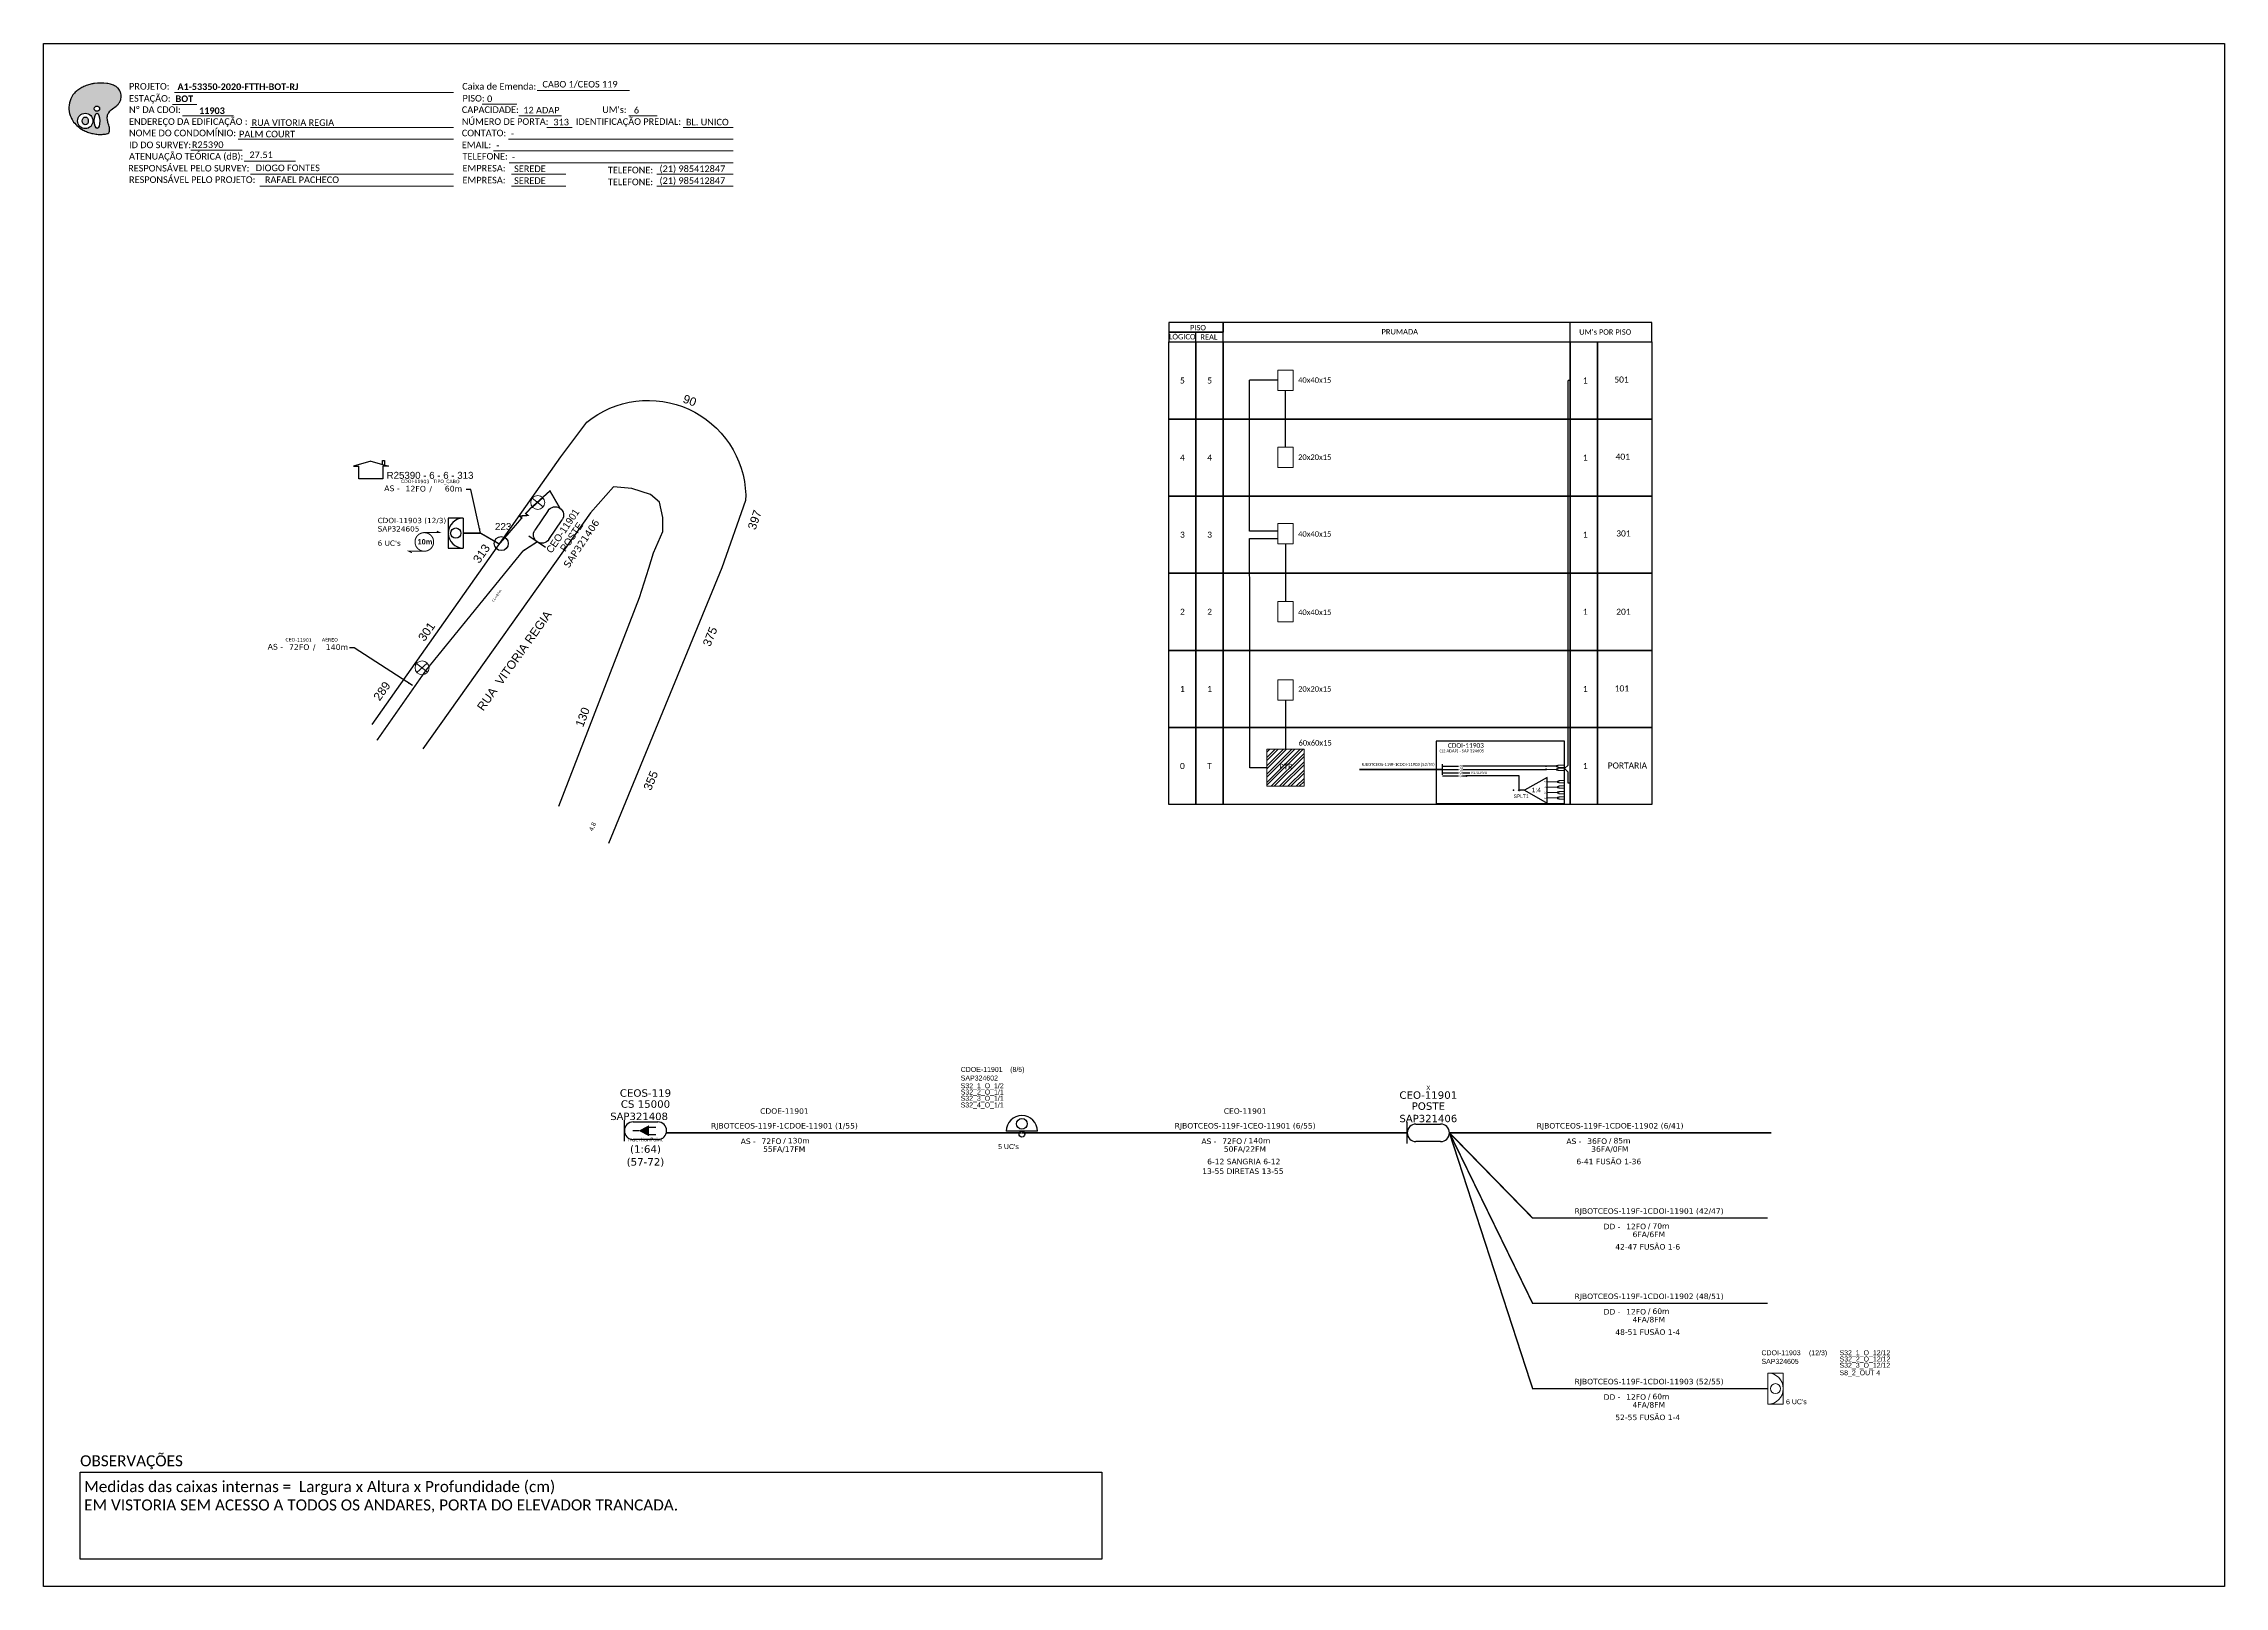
# Model space of a CAD drawing. Header units: metres. Extents: x 1371954 to 1372880, y 14917771 to 14918427.
import ezdxf
from ezdxf.enums import TextEntityAlignment as Align

# ---------------------------------------------------------------- set-up
doc = ezdxf.new("R2010")
doc.units = ezdxf.units.M
doc.header["$LTSCALE"] = 0.1
doc.header["$MEASUREMENT"] = 0
doc.linetypes.add('PHANTOM2', pattern=[1.25, 0.625, -0.125, 0.125, -0.125, 0.125, -0.125])
for name, color, linetype in [('10.0-Cartográfico', 252, 'Continuous'), ('10.2-Nº Policía', 2, 'Continuous'), ('10.3-Nome das Ruas', 252, 'Continuous'), ('20.1-CDO_INTERIOR', 1, 'Continuous'), ('20.2-CDO_POSTE', 1, 'Continuous'), ('20.4-CEO', 1, 'Continuous'), ('20.4-CEOS', 1, 'Continuous'), ('20.5-CABO AÉREO', 1, 'FENCELINE1'), ('20.5-CABO EM DUTO', 1, 'Continuous'), ('20.8-Folga', 1, 'Continuous'), ('20.9-SUBIDA DE LATERAL', 5, 'Continuous'), ('Celulização - CABO 04', 7, 'Continuous'), ('label_cabos', 7, 'Continuous'), ('Legenda', 1, 'Continuous'), ('SURVEYS', 7, 'Continuous'), ('SURVEYS_LEGENDAS', 7, 'Continuous')]:
    doc.layers.add(name, color=color, linetype=linetype)
for name, color, linetype, lineweight in [('10.1-Caixas Subterrâneas', 5, 'Continuous', 0), ('10.4-Postes', 1, 'Continuous', 0), ("20.0-LEGENDA DOS CDO'S", 1, 'Continuous', 0), ('20.6-CORDOALHA_SUPORTE', 7, 'Continuous', 25), ('40.1-ETIQUETAS', 1, 'Continuous', 20)]:
    doc.layers.add(name, color=color, linetype=linetype, lineweight=lineweight)
doc.layers.add('EXTRA', color=50, linetype='Continuous', plot=False)
doc.styles.add('ARIAL', font='arial.ttf')
doc.styles.add('siredit', font='verdana.ttf')
doc.styles.get("Standard").update_dxf_attribs({"font": 'arial.ttf'})
doc.styles.add('Style-font000', font='font000.shx')
doc.styles.add('WMF-Calibri0', font='CALIBRI.TTF')
doc.styles.add('WMF-Calibri1', font='CALIBRIB.TTF')
doc.linetypes.add('FENCELINE1', pattern='A,0.25,-0.1,[133,ltypeshp.shx,S=0.1,R=0,X=-0.1,Y=0],-0.1,1', length=1.45)
doc.dimstyles.new('CC', dxfattribs={"dimtxt": 1, "dimasz": 2, "dimexe": 0.18, "dimexo": 0.0625, "dimgap": 0.09, "dimtad": 0, "dimdec": 0, "dimrnd": 1, "dimzin": 0, "dimdsep": 46, "dimtxsty": 'siredit', "dimblk": 'NONE', "dimcen": 0, "dimse1": 1, "dimse2": 1, "dimsd1": 1, "dimsd2": 1, "dimclrt": 7, "dimadec": 0, "dimazin": 0, "dimtfac": 1, "dimtdec": 0, "dimtofl": 0, "dimtmove": 0, "dimatfit": 3, "dimfxl": 0, "dimtolj": 1, "dimtzin": 0, "dimarcsym": 0})
doc.dimstyles.new('CL', dxfattribs={"dimtxt": 1, "dimasz": 2, "dimexe": 0.18, "dimexo": 0.0625, "dimgap": 0.09, "dimtad": 0, "dimdec": 0, "dimrnd": 1, "dimzin": 0, "dimdsep": 46, "dimtxsty": 'siredit', "dimblk": 'NONE', "dimcen": 0, "dimse1": 1, "dimse2": 1, "dimsd1": 1, "dimsd2": 1, "dimclrt": 7, "dimadec": 0, "dimazin": 0, "dimtfac": 1, "dimtdec": 0, "dimtofl": 0, "dimtmove": 0, "dimatfit": 3, "dimfxl": 0, "dimtolj": 1, "dimtzin": 0, "dimarcsym": 0})

# ---------------------------------------------------------------- blocks, each defined once
blk = doc.blocks.new('OI')
h = blk.add_hatch(color=40)
edge = h.paths.add_edge_path()
edge.add_spline(control_points=[(4.352419702950127, -0.6712759720847714), (3.924115752848461, -0.9915029685596106), (3.259381865687179, -1.500698829921178), (2.812477989493668, -2.594763842551949), (2.897620153085453, -3.503477074728932), (3.058319510024647, -4.273537287510011), (3.31256017573575, -4.850776572338021), (3.374319546476701, -5.386617152055612), (3.40373478638643, -5.881418795735535), (3.203556863798093, -6.395456820980147), (2.54040674550884, -6.612094221073558), (1.652141110328765, -6.633251194432177), (0.5504409367210052, -6.670844676145138), (-0.5591961455999713, -6.424414889548825), (-1.608183129908948, -6.140502192816481), (-2.774697610003917, -5.605051963396024), (-3.918812940678667, -4.767945078591104), (-4.891027295321181, -3.696022096142838), (-5.341519274570906, -2.648111499301897), (-5.601855179603182, -1.940823267118849), (-5.845189685200991, -0.9558993654544832), (-5.707762275863855, 0.4682888211259506), (-5.097642077570273, 2.023349581494928), (-4.143343415207334, 3.01628683071891), (-3.29790337558995, 3.614532800154741), (-2.366475374024266, 4.158047617166403), (-1.364272336810055, 4.441945920877722), (-0.5615272271484302, 4.704058582470099), (0.7939944845060355, 4.853146434422466), (2.235070974699946, 4.967911457819085), (3.789711588355888, 4.572881902536379), (4.666137906037339, 4.210020552204397), (5.436098154557043, 3.650312278273106), (5.761948681162404, 2.994656724675468), (6.034585585907428, 2.213775269688841), (6.009808082014704, 1.455541098135563), (5.718042820068033, 0.6359933999344543), (5.313400224373256, 0.0750211537648235), (4.875050523754715, -0.3768521848496249), (4.507941044630717, -0.5549984263785248), (4.352419702950127, -0.6712759720847714)], knot_values=[0, 0, 0, 0, 1.604339872500801, 2.417190916820825, 3.4275953858818, 4.282807915804913, 4.776746146191369, 5.304181770748566, 5.888771497486102, 6.258406050447018, 6.858137058748512, 7.791289582546336, 8.986194879479926, 10.12424202223405, 11.18785698458849, 12.24290818547195, 13.95378441239277, 15.41416060145544, 16.51539074843153, 17.34918828129177, 17.67585288929998, 19.55202082369303, 21.51553059940301, 22.5686375333085, 23.63245026583211, 24.62108363093478, 25.78271769349368, 26.7453467966967, 27.14265309212063, 29.870543205723, 31.00464861129232, 31.9215319142548, 32.70958935288631, 33.8013910221095, 34.04247085086502, 35.19233337509274, 35.97146113351405, 36.62887121321, 37.25435925468828, 37.83691071008289, 37.83691071008289, 37.83691071008289, 37.83691071008289], degree=3, periodic=0)
h.paths.add_polyline_path([(1.129417951625206, -0.8737795733348717, -1), (-0.0445971396300624, -0.8737795733348717, -1)], flags=16)
edge = h.paths.add_edge_path(flags=16)
edge.add_ellipse((0.56219141516479, -3.586262332308107), major_axis=(-0.02268085786554784, 1.710246984485728), ratio=0.3613047418081326, start_angle=0, end_angle=359.9999999999999)
h.paths.add_polyline_path([(-0.3621758253683389, -3.620028578179783, -1), (-3.797581263575081, -3.620028578179783, -1)], flags=16)
edge = h.paths.add_edge_path(flags=0)
edge.add_ellipse((-2.079878544471709, -3.620028578179783), major_axis=(0, 0.8845587771671667), ratio=0.7582943452177149, start_angle=0, end_angle=360)
at = {"color": 40}
for centre, radius in [((-2.079878544471709, -3.620028578179783), 1.71770271910337), ((0.5424104059975721, -0.8737795733348717), 0.5870075456276344)]:
    blk.add_circle(centre, radius, dxfattribs=at)
blk.add_ellipse((-2.079878544471709, -3.620028578179783), major_axis=(0, 0.8845587771671666), ratio=0.7582943452177149, start_param=-3.141592653589792, end_param=3.141592653589792, dxfattribs=at)
blk.add_ellipse((0.56219141516479, -3.586262332308107), major_axis=(-0.02268085786554691, 1.710246984485675), ratio=0.3613047418081321, dxfattribs=at)
at = {"color": 40, "start_tangent": (-0.8008975356961701, -0.5988014172626867), "end_tangent": (-0.8008975356961701, -0.5988014172626867)}
blk.add_spline([(4.352419702950127, -0.6712759720847714), (3.195715068262444, -1.783004722539629), (2.897004975372082, -2.538980317818726), (2.922427632545378, -3.549064908138091), (3.11944884785592, -4.381273482988802), (3.284845839634753, -4.846696742557782), (3.367467724334828, -5.367620885039825), (3.354757271305087, -5.952072416812001), (3.202224830491132, -6.288767467624978), (2.662005623351006, -6.549229538866112), (1.732598946122408, -6.632757145040017), (0.5377612012316888, -6.620051554758077), (-0.5808103232534167, -6.410411282525133), (-1.601602329721089, -6.111646378836753), (-2.561285749098686, -5.67330773000762), (-3.946789045007307, -4.669575653769554), (-4.893762011354708, -3.557846903314469), (-5.365989882126965, -2.563005873463537), (-5.639277317844031, -1.775267145659056), (-5.715543538250557, -1.45763019920909), (-5.626565989256932, 0.4164266606059357), (-4.844587258720792, 2.217504089340678), (-4.125749281802172, 2.987118393508266), (-3.267753864447484, 3.61603921020756), (-2.401994012467155, 4.093381654678211), (-1.302489480862248, 4.468192914217439), (-0.3725285763989348, 4.71684428964741), (0.0215138542212401, 4.767666088655602), (2.749216299421759, 4.799663625071756), (3.849960618963931, 4.526612322314946), (4.689438892891332, 4.157896688180386), (5.312279984731532, 3.675088754424365), (5.853457926188213, 2.726849691424291), (5.929724146595192, 2.498151314828332), (5.936079810888286, 1.348306355646997), (5.669057857149737, 0.6163641856880134), (5.294082419409762, 0.0763813767231625), (4.842645512173502, -0.3565620477762366), (4.352419702950127, -0.6712759720847714)], degree=3, dxfattribs=at)
blk = doc.blocks.new('caixa_subterranea_existente')
blk.add_circle((0, 0), 0.9999999729920092)
blk = doc.blocks.new('PTPT')
at = {"layer": '10.4-Postes', "color": 1, "linetype": 'PHANTOM2'}
for points in [[(-7.8625759021e-06, 1.04034856551e-05), (7.4625759021e-06, -2.0434856551e-06)], [(7.0378225576e-06, 1.08927317673e-05), (-7.4378225576e-06, -2.5327317673e-06)]]:
    blk.add_lwpolyline(points, dxfattribs=at)
at = {"layer": '10.4-Postes', "color": 1}
blk.add_circle((-2e-07, 4.18e-06), 9.8715167606e-06, dxfattribs=at)
blk = doc.blocks.new('A$C74867F1D')
at = {"color": 5, "const_width": 0.2}
blk.add_lwpolyline([(2.595082304360062, 1.565570383146678), (1.660381708817681, 1.068991960601579), (1.871905500592788, 0.7185471370980849), (0.7303685127404833, 0.9857664998785368), (0.9418924269845091, 0.6353214733467212), (0.0526203667392338, 0.0850356646046748)], dxfattribs=at)
blk = doc.blocks.new('CDO_INTERIOR1')
at = {"layer": '20.1-CDO_INTERIOR'}
for p, q in [((8.05662005236e-05, 0.1673228152493493), (-8.05662005233e-05, -0.1673228152492356)), ((0.167403381449816, 0.1672422490487975), (8.05662005236e-05, 0.1673228152493493)), ((-8.05662005233e-05, -0.1673228152492356), (0.1672422490487692, -0.1674033814497875))]:
    blk.add_line(p, q, dxfattribs=at)
blk.add_lwpolyline([(0.167403381449816, 0.1672422490487975), (0.1672422490487692, -0.1674033814497875)], dxfattribs=at)
blk.add_circle((0.0836614076246463, -4.02831002475e-05), 0.0577168193519765, dxfattribs=at)
blk.add_arc((0.1673228152492926, -8.0566200495e-05), 0.1673228346456693, 89.97241199355447, 269.9724119935545, dxfattribs=at)
at = {"layer": '20.1-CDO_INTERIOR', "style": 'siredit', "flags": 1}
for tag, height, p in [('ID', 0.0590551181102362, (-0.012412384336451, 0.2871831823607764)), ('COORX', 0.0393700787401575, (0, 0)), ('COORY', 0.0393700787401575, (0, 0))]:
    blk.add_attdef(tag, text='', height=height, rotation=359.9724119936197, dxfattribs=at).set_placement(p, align=Align.MIDDLE_LEFT)
at = {"layer": '20.1-CDO_INTERIOR', "style": 'siredit'}
for tag, p in [('TIPO_CDO', (-0.7879184001376048, 0.0476785774856446)), ('CDO', (-0.7879184001376048, 0.1410385751584613)), ('Nº_UCs', (-0.7879184001376048, -0.1117707101732747))]:
    blk.add_attdef(tag, text='', height=0.0590551181102362, rotation=359.9724119936197, dxfattribs=at).set_placement(p, align=Align.MIDDLE_LEFT)
blk = doc.blocks.new('*D97')
at = {"layer": 'Defpoints', "color": 0}
for p in [(1372164.268949188, 14918232.44778856), (1372171.2062395, 14918227.59094207), (1372114.587257705, 14918161.48480507)]:
    blk.add_point(p, dxfattribs=at)
at = {"layer": 'Celulização - CABO 04', "color": 7, "insert": (1372146.365393758, 14918192.10945033), "char_height": 1, "attachment_point": 5, "rotation": 55.00386006155288, "style": 'siredit'}
blk.add_mtext('\\A1;CL=87m', dxfattribs=at)
blk = doc.blocks.new('_None')
blk = doc.blocks.new('A$C7D571CCD')
at = {"layer": 'EXTRA', "style": 'siredit'}
for tag, p in [('ID', (6.676950846837372, 1.722413124165825)), ('XX', (11.10569021016863, 1.722413124165825))]:
    blk.add_attdef(tag, text='', height=0.4800000000070403, rotation=359.6900071930405, dxfattribs=at).set_placement(p, align=Align.MIDDLE_CENTER)
at = {"layer": 'Legenda', "color": 7, "style": 'siredit'}
for tag, p in [('TIPO_CABO', (3.389341344199692, 0.7441992106839166)), ('CABO', (6.761554018495644, 0.6968796827283655)), ('/', (8.884327558585483, 0.6968796827283655)), ('METROS', (12.1094918286301, 0.6968796827283655))]:
    blk.add_attdef(tag, text='', height=0.8000000000117335, rotation=359.6900071930405, dxfattribs=at).set_placement(p, align=Align.MIDDLE_CENTER)
blk = doc.blocks.new('A$C01EB38BF')
at = {"layer": '20.8-Folga', "color": 1, "const_width": 0.137199271225836}
for points in [[(2.225866767693673, 2.915102500807961), (4.421055132639025, 2.915102500807961), (3.982017467845594, 3.134621374648531)], [(2.225866767693673, 0.2808763472032751), (0.0306784451234989, 0.2808763472032751), (0.4697161094512694, 0.0613574724313821)]]:
    blk.add_lwpolyline(points, dxfattribs=at)
at = {"layer": '20.8-Folga', "color": 1, "const_width": 0.146345889307559}
blk.add_lwpolyline([(2.225913165253018, 2.915102500807961, 1.000012459711874), (2.225866767693673, 0.2808763472032751, 0.9999784210495476)], format="xyb", close=True, dxfattribs=at)
at = {"layer": '20.5-CABO EM DUTO', "insert": (1.264457965312089, 1.990180357947792), "char_height": 0.75, "width": 12.99487976590171, "attachment_point": 1}
blk.add_mtext('{\\fArial|b1|i0|c0|p34;10m}', dxfattribs=at)
blk = doc.blocks.new('LVLV')
for p, q in [((-5.6058e-12, 2.5355681092e-05), (-2.51389484382e-05, 1.80045948577e-05)), ((-2.51389484382e-05, 1.80045948577e-05), (-1.72555100399e-05, 1.80045948577e-05)), ((-1.72380870608e-05, 0), (-1.72380870608e-05, 1.79485890439e-05)), ((1.72380870608e-05, 0), (-1.72380870608e-05, 0)), ((-5.6058e-12, 2.5355681092e-05), (2.51389372265e-05, 1.80045948577e-05)), ((1.6865215625e-05, 2.64468833959e-05), (1.9513770314e-05, 2.64468833959e-05)), ((1.6865215625e-05, 2.05332371969e-05), (1.6865215625e-05, 2.64468833959e-05)), ((1.72380870608e-05, 1.80201321927e-05), (1.72380870608e-05, 0)), ((2.51389372265e-05, 1.80045948577e-05), (1.72380870608e-05, 1.8004567122e-05)), ((1.9513770314e-05, 2.64468833959e-05), (1.95049938625e-05, 1.97784186107e-05))]:
    blk.add_line(p, q)
blk = doc.blocks.new('SPLITTER_')
blk.add_point((0, 0))
at = {"style": 'ARIAL', "flags": 4}
blk.add_attdef('SPLT', (0, -3.261239713275131), '', height=1.5, dxfattribs=at)

msp = doc.modelspace()

# ---------------------------------------------------------------- hatches: boundary and pattern name
h = msp.add_hatch(color=3)
h.dxf.hatch_style = 1
edge = h.paths.add_edge_path()
edge.add_arc((1372592.19274808, 14918119.72357372), 0.2050737280623219, 0, 360)
h = msp.add_hatch(color=3)
h.dxf.hatch_style = 1
edge = h.paths.add_edge_path()
edge.add_arc((1372592.19274808, 14918118.33196911), 0.2050737280623219, 0, 360)
h = msp.add_hatch(color=3)
h.dxf.hatch_style = 1
edge = h.paths.add_edge_path()
edge.add_arc((1372558.372636515, 14918115.56668952), 0.2050737280623219, 0, 360)
h = msp.add_hatch(color=3)
h.dxf.hatch_style = 1
edge = h.paths.add_edge_path()
edge.add_arc((1372580.777833639, 14918109.4752991), 0.2563421600779023, 0, 360)
at = {"layer": 'Defpoints'}
h = msp.add_hatch(dxfattribs=at)
h.set_pattern_fill('STEEL', color=1, scale=20, style=0)
h.set_pattern_definition([(45, (0, 0), (-1.767766952966369, 1.767766952966369), []), (45, (0, 1.25), (-1.767766952966369, 1.767766952966369), [])])
h.paths.add_polyline_path([(1372473.56812412, 14918126.99509784), (1372489.373929996, 14918126.99509784), (1372489.373929996, 14918111.18929197), (1372473.56812412, 14918111.18929197)])

# ---------------------------------------------------------------- linework, layer by layer
at = {"color": 0}
for p, q in [((1372466.20657628, 14918219.51270816), (1372466.20657628, 14918283.64029516)), ((1372478.159964265, 14918283.64029516), (1372466.20657628, 14918283.64029516)), ((1372478.159964265, 14918219.51270816), (1372466.20657628, 14918219.51270816)), ((1372481.471027058, 14918214.19746606), (1372481.471027058, 14918189.60785203))]:
    msp.add_line(p, q, dxfattribs=at)
at = {"color": 3}
for p, q in [((1372466.20657628, 14918216.36596252), (1372478.159964265, 14918216.36596252)), ((1372466.264911986, 14918184.197096), (1372466.20657628, 14918216.36596252)), ((1372466.264911986, 14918119.09219491), (1372466.264911986, 14918184.197096)), ((1372473.56812412, 14918119.09219491), (1372466.264911986, 14918119.09219491))]:
    msp.add_line(p, q, dxfattribs=at)
at = {"color": 1}
for p, q in [((1372600.051444712, 14918130.39015128), (1372545.554796709, 14918130.39015128)), ((1372545.554796709, 14918130.39015128), (1372545.554796709, 14918103.80610187)), ((1372600.051444712, 14918103.80610188), (1372600.051444712, 14918130.39015128)), ((1372583.002299526, 14918109.4752991), (1372581.034175799, 14918109.4752991)), ((1372545.554796709, 14918103.80610188), (1372600.051444712, 14918103.80610188))]:
    msp.add_line(p, q, dxfattribs=at)
for points in [[(1371953.779934397, 14918426.59079665), (1372880.419934397, 14918426.59079665), (1372880.419934397, 14917771.39079665), (1371953.779934397, 14917771.39079665)], [(1372431.87087531, 14918299.89772727), (1372443.443428228, 14918299.89772727), (1372443.443428228, 14918267.15398007), (1372431.87087531, 14918267.15398007)], [(1372443.443428228, 14918299.89772727), (1372455.015981146, 14918299.89772727), (1372455.015981146, 14918267.15398007), (1372443.443428228, 14918267.15398007)], [(1372455.015981146, 14918299.89772727), (1372602.45748395, 14918299.89772727), (1372602.45748395, 14918267.15398007), (1372455.015981146, 14918267.15398007)], [(1372602.45748395, 14918299.89772727), (1372614.030036868, 14918299.89772727), (1372614.030036868, 14918267.15398007), (1372602.45748395, 14918267.15398007)], [(1372614.030036868, 14918299.89772727), (1372637.175142704, 14918299.89772727), (1372637.175142704, 14918267.15398007), (1372614.030036868, 14918267.15398007)], [(1372431.87087531, 14918267.15398007), (1372443.443428228, 14918267.15398007), (1372443.443428228, 14918234.41023287), (1372431.87087531, 14918234.41023287)], [(1372443.443428228, 14918267.15398007), (1372455.015981146, 14918267.15398007), (1372455.015981146, 14918234.41023287), (1372443.443428228, 14918234.41023287)], [(1372455.015981146, 14918267.15398007), (1372602.45748395, 14918267.15398007), (1372602.45748395, 14918234.41023287), (1372455.015981146, 14918234.41023287)], [(1372602.45748395, 14918267.15398007), (1372614.030036868, 14918267.15398007), (1372614.030036868, 14918234.41023287), (1372602.45748395, 14918234.41023287)], [(1372614.030036868, 14918267.15398007), (1372637.175142704, 14918267.15398007), (1372637.175142704, 14918234.41023287), (1372614.030036868, 14918234.41023287)], [(1372431.87087531, 14918234.41023287), (1372443.443428228, 14918234.41023287), (1372443.443428228, 14918201.66648567), (1372431.87087531, 14918201.66648567)], [(1372443.443428228, 14918234.41023287), (1372455.015981146, 14918234.41023287), (1372455.015981146, 14918201.66648567), (1372443.443428228, 14918201.66648567)], [(1372455.015981146, 14918234.41023287), (1372602.45748395, 14918234.41023287), (1372602.45748395, 14918201.66648567), (1372455.015981146, 14918201.66648567)], [(1372602.45748395, 14918234.41023287), (1372614.030036868, 14918234.41023287), (1372614.030036868, 14918201.66648567), (1372602.45748395, 14918201.66648567)], [(1372614.030036868, 14918234.41023287), (1372637.175142704, 14918234.41023287), (1372637.175142704, 14918201.66648567), (1372614.030036868, 14918201.66648567)], [(1372431.87087531, 14918201.66648567), (1372443.443428228, 14918201.66648567), (1372443.443428228, 14918168.92273847), (1372431.87087531, 14918168.92273847)], [(1372443.443428228, 14918201.66648567), (1372455.015981146, 14918201.66648567), (1372455.015981146, 14918168.92273847), (1372443.443428228, 14918168.92273847)], [(1372455.015981146, 14918201.66648567), (1372602.45748395, 14918201.66648567), (1372602.45748395, 14918168.92273847), (1372455.015981146, 14918168.92273847)], [(1372602.45748395, 14918201.66648567), (1372614.030036868, 14918201.66648567), (1372614.030036868, 14918168.92273847), (1372602.45748395, 14918168.92273847)], [(1372614.030036868, 14918201.66648567), (1372637.175142704, 14918201.66648567), (1372637.175142704, 14918168.92273847), (1372614.030036868, 14918168.92273847)], [(1372431.87087531, 14918168.92273847), (1372443.443428228, 14918168.92273847), (1372443.443428228, 14918136.17899127), (1372431.87087531, 14918136.17899127)], [(1372443.443428228, 14918168.92273847), (1372455.015981146, 14918168.92273847), (1372455.015981146, 14918136.17899127), (1372443.443428228, 14918136.17899127)], [(1372455.015981146, 14918168.92273847), (1372602.45748395, 14918168.92273847), (1372602.45748395, 14918136.17899127), (1372455.015981146, 14918136.17899127)], [(1372602.45748395, 14918168.92273847), (1372614.030036868, 14918168.92273847), (1372614.030036868, 14918136.17899127), (1372602.45748395, 14918136.17899127)], [(1372614.030036868, 14918168.92273847), (1372637.175142704, 14918168.92273847), (1372637.175142704, 14918136.17899127), (1372614.030036868, 14918136.17899127)], [(1372431.87087531, 14918136.17899127), (1372443.443428228, 14918136.17899127), (1372443.443428228, 14918103.43524407), (1372431.87087531, 14918103.43524407)], [(1372443.443428228, 14918136.17899127), (1372455.015981146, 14918136.17899127), (1372455.015981146, 14918103.43524407), (1372443.443428228, 14918103.43524407)], [(1372455.015981146, 14918136.17899127), (1372602.45748395, 14918136.17899127), (1372602.45748395, 14918103.43524407), (1372455.015981146, 14918103.43524407)], [(1372602.45748395, 14918136.17899127), (1372614.030036868, 14918136.17899127), (1372614.030036868, 14918103.43524407), (1372602.45748395, 14918103.43524407)], [(1372614.030036868, 14918136.17899127), (1372637.175142704, 14918136.17899127), (1372637.175142704, 14918103.43524407), (1372614.030036868, 14918103.43524407)]]:
    msp.add_lwpolyline(points, close=True)
at = {"color": 7, "lineweight": 0}
for points in [[(1372009.416894985, 14918405.88823742), (1372127.933098022, 14918405.88823742)], [(1372163.561889283, 14918406.65358735), (1372202.770623958, 14918406.65358735)], [(1372008.611609746, 14918400.77302697), (1372018.829555255, 14918400.77302697)], [(1372012.76354629, 14918395.98348173), (1372034.515166641, 14918395.98348173)], [(1372140.09731702, 14918400.83875413), (1372154.888671122, 14918400.83875413)], [(1372155.772486128, 14918395.98348173), (1372173.894984992, 14918395.98348173)], [(1372202.482066524, 14918395.98348173), (1372214.438388057, 14918395.98348173)], [(1372036.411594464, 14918386.07872603), (1372127.933098022, 14918386.07872603)], [(1372041.732046713, 14918390.93399843), (1372127.933098022, 14918390.93399843)], [(1372151.271566363, 14918386.07872603), (1372246.787303001, 14918386.07872603)], [(1372167.603475526, 14918390.93399843), (1372178.437745837, 14918390.93399843)], [(1372225.592943363, 14918390.93399843), (1372246.742763134, 14918390.93399843)], [(1372016.38165858, 14918381.29878368), (1372038.133278931, 14918381.29878368)], [(1372039.057633169, 14918376.66933196), (1372060.80925352, 14918376.66933196)], [(1372144.970278693, 14918381.02924274), (1372246.787303001, 14918381.02924274)], [(1372151.657359335, 14918375.97975944), (1372246.787303001, 14918375.97975944)], [(1372041.732046713, 14918371.12448704), (1372127.933098022, 14918371.12448704)], [(1372152.606061097, 14918371.12448704), (1372175.692364224, 14918371.12448704)], [(1372214.386442478, 14918371.12448704), (1372246.787303001, 14918371.12448704)], [(1372045.616264633, 14918366.07500375), (1372127.933098022, 14918366.07500375)], [(1372152.606061097, 14918366.07500375), (1372175.692364224, 14918366.07500375)], [(1372214.386442478, 14918366.07500375), (1372246.787303001, 14918366.07500375)]]:
    msp.add_lwpolyline(points, dxfattribs=at)
at = {"color": 0}
for points in [[(1372431.87087531, 14918304.00984361), (1372455.015981146, 14918304.00984361), (1372455.015981146, 14918308.12195996), (1372431.87087531, 14918308.12195996)], [(1372431.87087531, 14918299.89772727), (1372455.015981146, 14918299.89772727), (1372455.015981146, 14918304.00984361), (1372431.87087531, 14918304.00984361)], [(1371969.318119748, 14917819.85250313), (1372403.387305376, 14917819.85250313), (1372403.387305376, 14917782.87663339), (1371969.318119748, 14917782.87663339)]]:
    msp.add_lwpolyline(points, close=True, dxfattribs=at)
for points in [[(1372443.443428228, 14918299.89772727), (1372443.443428228, 14918304.00984361)], [(1372455.015981146, 14918299.89772727), (1372637.175142704, 14918299.89772727), (1372637.175142704, 14918308.12195996), (1372455.015981146, 14918308.12195996), (1372455.015981146, 14918308.12195996), (1372455.015981146, 14918304.00984361)], [(1372602.440890412, 14918299.89772727), (1372602.440890412, 14918308.12195996)], [(1372548.15622797, 14918116.94081835), (1372555.005201245, 14918116.94070687)], [(1372557.03076332, 14918116.94056176), (1372559.804354155, 14918116.94052429), (1372559.804354155, 14918116.94052429)]]:
    msp.add_lwpolyline(points)
at = {"color": 0, "lineweight": 0}
for points in [[(1372478.159964265, 14918287.95030542), (1372484.782089852, 14918287.95030542), (1372484.782089852, 14918279.33028489), (1372478.159964265, 14918279.33028489)], [(1372478.159964265, 14918255.20655822), (1372484.782089852, 14918255.20655822), (1372484.782089852, 14918246.58653769), (1372478.159964265, 14918246.58653769)], [(1372478.159964265, 14918222.81748659), (1372484.782089852, 14918222.81748659), (1372484.782089852, 14918214.19746606), (1372478.159964265, 14918214.19746606)], [(1372478.159964265, 14918189.60785203), (1372484.782089852, 14918189.60785203), (1372484.782089852, 14918180.9878315), (1372478.159964265, 14918180.9878315)], [(1372478.159964265, 14918156.39818961), (1372484.782089852, 14918156.39818961), (1372484.782089852, 14918147.77816908), (1372478.159964265, 14918147.77816908)], [(1372473.56812412, 14918126.99509784), (1372489.373929996, 14918126.99509784), (1372489.373929996, 14918111.18929197), (1372473.56812412, 14918111.18929197)]]:
    msp.add_lwpolyline(points, close=True, dxfattribs=at)
at = {"color": 3}
for points in [[(1372601.618886176, 14918244.31930656), (1372601.618951683, 14918283.52585367)], [(1372602.45748395, 14918283.52585367), (1372601.618951683, 14918283.52585367)], [(1372601.61874266, 14918214.3894073), (1372601.618886176, 14918244.31930656)], [(1372601.618821159, 14918212.78888162), (1372601.61874266, 14918214.3894073)], [(1372601.618951683, 14918152.55086487), (1372601.618951683, 14918152.55086487), (1372601.618821159, 14918212.78888162)], [(1372601.618821159, 14918113.82991087), (1372601.618656908, 14918117.17887056), (1372600.051444712, 14918118.68670037), (1372601.618656908, 14918120.19453018), (1372601.618951683, 14918152.55086487)], [(1372548.195024162, 14918119.72378229), (1372555.005223896, 14918119.72365931), (1372555.005223896, 14918119.72365931)], [(1372596.569403355, 14918119.72357372), (1372557.030785971, 14918119.72357372)], [(1372601.618509011, 14918120.19438788), (1372601.618464588, 14918121.10013828)], [(1372602.45748395, 14918112.48014261), (1372601.618887358, 14918112.48014261), (1372601.618656908, 14918117.17887056)]]:
    msp.add_lwpolyline(points, dxfattribs=at)
at = {"color": 1, "const_width": 0.8}
msp.add_lwpolyline([(1372512.787730527, 14918118.33449159), (1372548.15625062, 14918118.33230064)], dxfattribs=at)
at = {"color": 1}
for points in [[(1372548.15625062, 14918115.99863114), (1372548.15625062, 14918120.63060014)], [(1372592.669120155, 14918114.9237039), (1372583.002299526, 14918109.4752991), (1372592.669120155, 14918104.02689429), (1372592.669120155, 14918114.9237039)]]:
    msp.add_lwpolyline(points, dxfattribs=at)
at = {"color": 2}
for points in [[(1372548.15625062, 14918118.33230064), (1372555.005223896, 14918118.33218915)], [(1372557.030785971, 14918118.33204405), (1372592.19274808, 14918118.33196911)]]:
    msp.add_lwpolyline(points, dxfattribs=at)
at = {"color": 3, "lineweight": 0}
for points in [[(1372592.19274808, 14918119.72357372), (1372596.569403355, 14918119.72357372)], [(1372596.569403355, 14918118.33196911), (1372592.19274808, 14918118.33196911)], [(1372597.148141845, 14918120.21690354), (1372597.148141845, 14918119.2302439)], [(1372597.148141845, 14918120.21690354), (1372599.56212873, 14918120.21690354)], [(1372597.148141845, 14918119.2302439), (1372599.56212873, 14918119.2302439)], [(1372597.148141845, 14918118.82529893), (1372597.148141845, 14918117.83863929)], [(1372597.148141845, 14918118.82529893), (1372599.56212873, 14918118.82529893)], [(1372597.148141845, 14918117.83863929), (1372599.56212873, 14918117.83863929)], [(1372592.669120155, 14918113.13122042), (1372597.045775431, 14918113.13122042)], [(1372592.669120155, 14918110.82522042), (1372597.045775431, 14918110.82522042)], [(1372592.669120155, 14918108.51922042), (1372597.045775431, 14918108.51922042)], [(1372597.624513921, 14918113.62455023), (1372597.624513921, 14918112.6378906)], [(1372597.624513921, 14918113.62455023), (1372600.038500806, 14918113.62455023)], [(1372597.624513921, 14918112.6378906), (1372600.038500806, 14918112.6378906)], [(1372597.624513921, 14918111.31855023), (1372597.624513921, 14918110.3318906)], [(1372597.624513921, 14918111.31855023), (1372600.038500806, 14918111.31855023)], [(1372597.624513921, 14918110.3318906), (1372600.038500806, 14918110.3318906)], [(1372597.624513921, 14918109.01255023), (1372597.624513921, 14918108.0258906)], [(1372597.624513921, 14918109.01255023), (1372600.038500806, 14918109.01255023)], [(1372597.624513921, 14918108.0258906), (1372600.038500806, 14918108.0258906)], [(1372592.669120155, 14918106.21322042), (1372597.045775431, 14918106.21322042)], [(1372597.624513921, 14918106.70655023), (1372597.624513921, 14918105.7198906)], [(1372597.624513921, 14918106.70655023), (1372600.038500806, 14918106.70655023)], [(1372597.624513921, 14918105.7198906), (1372600.038500806, 14918105.7198906)]]:
    msp.add_lwpolyline(points, dxfattribs=at)
for points in [[(1372596.569403355, 14918120.00992858), (1372597.148141845, 14918120.00992858), (1372597.148141845, 14918119.43721886), (1372596.569403355, 14918119.43721886)], [(1372596.569403355, 14918118.61832397), (1372597.148141845, 14918118.61832397), (1372597.148141845, 14918118.04561425), (1372596.569403355, 14918118.04561425)], [(1372597.045775431, 14918113.41757528), (1372597.624513921, 14918113.41757528), (1372597.624513921, 14918112.84486555), (1372597.045775431, 14918112.84486555)], [(1372597.045775431, 14918111.11157528), (1372597.624513921, 14918111.11157528), (1372597.624513921, 14918110.53886555), (1372597.045775431, 14918110.53886555)], [(1372597.045775431, 14918108.80557528), (1372597.624513921, 14918108.80557528), (1372597.624513921, 14918108.23286555), (1372597.045775431, 14918108.23286555)], [(1372597.045775431, 14918106.49957528), (1372597.624513921, 14918106.49957528), (1372597.624513921, 14918105.92686555), (1372597.045775431, 14918105.92686555)]]:
    msp.add_lwpolyline(points, close=True, dxfattribs=at)
at = {"color": 5}
for points in [[(1372548.156205319, 14918115.56702107), (1372555.005178595, 14918115.56690958)], [(1372557.03074067, 14918115.56676448), (1372558.372636515, 14918115.56668952), (1372558.372636515, 14918115.56668952)], [(1372567.561063156, 14918115.56668952), (1372558.372636515, 14918115.56668952)], [(1372580.777833639, 14918115.56668952), (1372567.561063156, 14918115.56668952)], [(1372580.777833639, 14918109.4752991), (1372580.777833639, 14918115.56668952)]]:
    msp.add_lwpolyline(points, dxfattribs=at)
at = {"color": 3}
for centre, radius in [((1372592.19274808, 14918119.72357372), 0.2050737280623219), ((1372592.19274808, 14918118.33196911), 0.2050737280623219), ((1372558.372636515, 14918115.56668952), 0.2050737280623219), ((1372580.777833639, 14918109.4752991), 0.2563421600779023)]:
    msp.add_circle(centre, radius, dxfattribs=at)
at = {"layer": '10.0-Cartográfico'}
for points in [[(1372093.394489159, 14918137.36891869), (1372173.530916492, 14918251.14555709), (1372184.556798612, 14918265.79259191), (1372186.851404859, 14918267.52953875), (1372189.261021852, 14918269.10305323), (1372191.774030189, 14918270.50554784), (1372194.378311895, 14918271.73025958), (1372197.061308876, 14918272.77128272), (1372199.810083458, 14918273.62359738), (1372202.611380786, 14918274.28309359), (1372205.451692722, 14918274.74659131), (1372208.317323018, 14918275.01185539), (1372211.19445332, 14918275.07760672), (1372214.069209827, 14918274.94352823), (1372216.927730184, 14918274.61026652), (1372219.75623033, 14918274.07942861), (1372222.54107096, 14918273.3535741), (1372225.2688233, 14918272.43620332), (1372227.926333868, 14918271.33173986), (1372230.500787891, 14918270.0455095), (1372232.979771096, 14918268.5837146), (1372235.351329587, 14918266.95340411), (1372237.604027482, 14918265.16243954), (1372239.727002051, 14918263.21945702), (1372241.7100161, 14918261.13382588), (1372243.54350735, 14918258.91560319), (1372245.218634519, 14918256.57548545), (1372246.727319997, 14918254.12475698), (1372248.062288733, 14918251.57523535), (1372249.217103399, 14918248.93921465), (1372250.186195355, 14918246.22940603), (1372250.964891546, 14918243.45887642), (1372251.549437031, 14918240.6409856), (1372251.937013067, 14918237.78932177), (1372252.125750729, 14918234.91763581), (1372251.965233156, 14918232.57860997), (1372241.975185147, 14918203.92865798), (1372193.780209099, 14918086.92865787)], [(1372172.709418509, 14918102.77867097), (1372207.041708255, 14918191.38748117), (1372210.959002227, 14918203.78638384), (1372212.917649208, 14918210.31198694), (1372216.834750944, 14918219.44802688), (1372216.834750944, 14918225.32120417), (1372215.529114443, 14918231.84680732), (1372211.611820475, 14918235.10967002), (1372203.77742477, 14918237.71998453), (1372195.943029066, 14918238.37253265), (1372186.149986376, 14918227.27884847), (1372114.887287827, 14918127.08689858)]]:
    msp.add_lwpolyline(points, dxfattribs=at)
at = {"layer": '20.1-CDO_INTERIOR', "color": 1, "lineweight": 18}
msp.add_lwpolyline([(1372692.986378812, 14917848.74259896), (1372692.986378812, 14917862.00259896), (1372686.356378811, 14917862.00259896), (1372686.356378811, 14917848.74259896)], close=True, dxfattribs=at)
msp.add_circle((1372689.671378812, 14917855.37259896), 2.121600000447121, dxfattribs=at)
msp.add_arc((1372686.356378811, 14917855.37259896), 6.630000001397252, 270, 90, dxfattribs=at)
at = {"layer": '20.2-CDO_POSTE', "color": 0}
msp.add_line((1372376.097970771, 14917964.66990491), (1372362.83543812, 14917964.69721706), dxfattribs=at)
for centre, major_axis, ratio, start_param, end_param in [((1372369.466704446, 14917964.68356099), (4.689023328288335, 4.689023328288335), 0.9999999998570093, 5.495727799776892, 8.637320453366685), ((1372369.473191149, 14917967.83344441), (-1.617445182773678, 1.617445182773678), 0.9999999970273068, 3.92493147474451, 10.2081167819241), ((1372369.464176278, 14917963.45590597), (-0.8680850273223156, 0.8680850273223156), 0.9999999983211989, 3.924931473501319, 10.20811678068091)]:
    msp.add_ellipse(centre, major_axis=major_axis, ratio=ratio, start_param=start_param, end_param=end_param, dxfattribs=at)
at = {"layer": '20.4-CEO', "color": 5}
for p, q in [((1372168.177158536, 14918228.3365042), (1372162.538232398, 14918219.99290109)), ((1372168.486711032, 14918215.97269169), (1372174.12563717, 14918224.31629481)), ((1372167.088558061, 14918212.58487199), (1372159.916175972, 14918217.43224216)), ((1372536.923925588, 14917967.75382004), (1372547.397154227, 14917967.75382004)), ((1372547.397154227, 14917960.28704867), (1372536.923925588, 14917960.28704867))]:
    msp.add_line(p, q, dxfattribs=at)
msp.add_lwpolyline([(1372533.190539907, 14917959.51890208), (1372533.190539907, 14917968.52196663)], dxfattribs=at)
for centre, start, end in [((1372536.923925588, 14917964.02043435), 90, 270), ((1372547.397154227, 14917964.02043435), 270, 90)]:
    msp.add_arc(centre, 3.733385680535462, start, end, dxfattribs=at)
at = {"layer": '20.4-CEO', "color": 5, "extrusion": (0, 0, -1)}
msp.add_ellipse((1372171.151397853, 14918226.32639951), major_axis=(2.538367626051103, 2.538367626051103), ratio=0.9999999996344061, start_param=4.521316129435833, end_param=7.662908783025626, dxfattribs=at)
at = {"layer": '20.4-CEO', "color": 5, "extrusion": (0, 0, -0.9999999999999997)}
msp.add_ellipse((1372165.512471715, 14918217.98279639), major_axis=(-2.53836762814435, 2.538367628144349), ratio=0.9999999988567477, start_param=2.950519803649302, end_param=6.092112457239095, dxfattribs=at)
at = {"layer": '20.4-CEOS', "color": 0}
for p, q in [((1372204.282349246, 14917968.63392393), (1372214.755577885, 14917968.63392393)), ((1372214.755577885, 14917961.16715257), (1372204.282349246, 14917961.16715257))]:
    msp.add_line(p, q, dxfattribs=at)
for points in [[(1372200.548963566, 14917960.39900597), (1372200.548963566, 14917969.40207054)], [(1372206.627868576, 14917964.90053825), (1372204.109710274, 14917964.90053825)], [(1372210.759061623, 14917966.38187628), (1372213.939051233, 14917966.38187628)], [(1372210.759061623, 14917963.27535437), (1372213.939051233, 14917963.27535437)]]:
    msp.add_lwpolyline(points, dxfattribs=at)
msp.add_lwpolyline([(1372206.627868576, 14917964.90053825, 0, 4.608879596480976, 0), (1372210.951498865, 14917964.90053825, 4.608879596480976, 4.608879596480976, 0)], format="xyseb", dxfattribs=at)
for centre, start, end in [((1372204.282349246, 14917964.90053825), 90, 270), ((1372214.755577885, 14917964.90053825), 270, 90)]:
    msp.add_arc(centre, 3.73338568051493, start, end, dxfattribs=at)
at = {"layer": '20.5-CABO AÉREO', "color": 0, "linetype": 'FENCELINE1', "ltscale": 0.065, "const_width": 0.6000000000000001}
msp.add_lwpolyline([(1372095.42823051, 14918130.71044561), (1372116.385035156, 14918160.63480178), (1372157.459602912, 14918211.11799981), (1372163.502367016, 14918215.00855708)], dxfattribs=at)
at = {"layer": '20.5-CABO AÉREO', "color": 0, "linetype": 'FENCELINE1', "ltscale": 0.06, "const_width": 0.624}
for points in [[(1372369.405678273, 14917964.01774512), (1372218.383090107, 14917964.01774512), (1372218.383090107, 14917964.01774512), (1372218.383090107, 14917964.01774512)], [(1372369.464353662, 14917964.02043436), (1372533.190539907, 14917964.02043436)], [(1372551.130539907, 14917964.02043436), (1372551.130539907, 14917964.02043436), (1372687.962284227, 14917964.02043436)]]:
    msp.add_lwpolyline(points, dxfattribs=at)
at = {"layer": '20.5-CABO EM DUTO', "linetype": 'ByBlock', "const_width": 0.6000000000000001}
for points in [[(1372173.161502552, 14918229.30063882), (1372168.923376109, 14918236.64128915), (1372160.808805617, 14918229.33030184)], [(1372154.928387281, 14918222.74808778), (1372147.42537752, 14918214.08125854), (1372139.425740178, 14918218.6998513), (1372132.115386269, 14918218.6998513)]]:
    msp.add_lwpolyline(points, dxfattribs=at)
at = {"layer": '20.5-CABO EM DUTO', "color": 0, "linetype": 'ByBlock'}
for points in [[(1372686.353045484, 14917927.80390424, 0.624, 0.624, 0), (1372586.490999637, 14917927.80370989, 0.624, 0.624, 0), (1372551.130539908, 14917964.02009801, 0, 0, 0)], [(1372686.356308325, 14917891.58744731, 0.624, 0.624, 0), (1372586.494262478, 14917891.58725296, 0.624, 0.624, 0), (1372586.494262478, 14917891.58725296, 0.624, 0.624, 0), (1372551.130539908, 14917964.02009801, 0, 0, 0)]]:
    msp.add_lwpolyline(points, format="xyseb", dxfattribs=at)
at = {"layer": '20.5-CABO EM DUTO', "color": 1, "linetype": 'ByBlock'}
msp.add_lwpolyline([(1372686.353186456, 14917855.37099038, 0.624, 0.624, 0), (1372586.491140609, 14917855.37079602, 0.624, 0.624, 0), (1372551.130539908, 14917964.02009801, 0, 0, 0)], format="xyseb", dxfattribs=at)
at = {"layer": 'Defpoints'}
for points in [[(1372481.471027058, 14918255.20655822), (1372481.471027058, 14918279.33028489)], [(1372481.471027058, 14918147.77816908), (1372481.471027058, 14918126.99509784)]]:
    msp.add_lwpolyline(points, dxfattribs=at)

# ---------------------------------------------------------------- block references
at = {"color": 7, "xscale": 1.893721323203156, "yscale": 1.89372132346034, "zscale": 1.893721323255789, "rotation": 0.1532895881049482}
msp.add_blockref('OI', (1371975.402538608, 14918400.62346242), dxfattribs=at)
ref = msp.add_blockref('SPLITTER_', (1372578.401426957, 14918109.4752991))
ref.add_attrib('SPLT', 'SPLT1', (1372578.401426957, 14918106.21405938), dxfattribs={"height": 1.5, "style": 'ARIAL'})
at = {"layer": '10.0-Cartográfico', "xscale": 3, "yscale": 3, "zscale": 3}
msp.add_blockref('A$C7D571CCD', (1372091.610338997, 14918235.49145268), dxfattribs=at).add_auto_attribs({'ID': 'CDOI-11903', 'CABO': '12FO', 'METROS': '60m', 'XX': 'TIPO_CABO', '/': '/', 'TIPO_CABO': 'AS -'})
at = {"layer": '10.0-Cartográfico', "xscale": 3, "yscale": 3, "zscale": 3, "rotation": 1.00000001491834}
msp.add_blockref('caixa_subterranea_existente', (1372148.239026234, 14918214.27441588), dxfattribs=at)
at = {"layer": '10.0-Cartográfico', "color": 0, "xscale": 3, "yscale": 3, "zscale": 3}
msp.add_blockref('A$C7D571CCD', (1372042.100384448, 14918168.22361893), dxfattribs=at).add_auto_attribs({'ID': 'CEO-11901', 'CABO': '72FO', 'METROS': '140m', 'XX': 'AÉREO', '/': '/', 'TIPO_CABO': 'AS -'})
at = {"layer": '10.4-Postes', "color": 1, "lineweight": -3, "xscale": 300000, "yscale": 300000, "zscale": 300000}
for p in [(1372163.795301912, 14918230.45962877), (1372114.647257706, 14918160.23080507)]:
    msp.add_blockref('PTPT', p, dxfattribs=at)
at = {"layer": '20.1-CDO_INTERIOR', "xscale": 38.10000000055878, "yscale": 38.10000000055878, "zscale": 38.10000000055878}
msp.add_blockref('CDO_INTERIOR1', (1372125.740387008, 14918218.70292088), dxfattribs=at).add_auto_attribs({'Nº_UCs': "6 UC's", 'CDO': 'CDOI-11903 (12/3)', 'TIPO_CDO': 'SAP324605'})
at = {"layer": '20.8-Folga', "xscale": 3, "yscale": 3, "zscale": 3}
msp.add_blockref('A$C01EB38BF', (1372108.867696763, 14918210.17067986), dxfattribs=at)
at = {"layer": '20.9-SUBIDA DE LATERAL', "xscale": 3, "yscale": 3, "zscale": 3, "rotation": 18.00979762033992}
msp.add_blockref('A$C74867F1D', (1372154.85713468, 14918222.45667266), dxfattribs=at)
at = {"layer": 'SURVEYS', "color": 0, "xscale": 295227.096627807, "yscale": 295227.096627807, "zscale": 295227.096627807}
msp.add_blockref('LVLV', (1372092.867757781, 14918241.77343062), dxfattribs=at)

# ---------------------------------------------------------------- texts
at = {"color": 7, "lineweight": 0, "style": 'WMF-Calibri0'}
for s, p in [('ESTAÇÃO:', (1371990.07194838, 14918401.93829235)), ('PROJETO:', (1371990.07194838, 14918407.0535028)), ('Caixa de Emenda:', (1372131.650172226, 14918407.0535028)), ('PISO:', (1372131.760753114, 14918402.0040195)), ('ENDEREÇO DA EDIFICAÇÃO :', (1371990.07194838, 14918392.09926381)), ('Nº DA CDOI:', (1371990.07194838, 14918397.14874711)), ('CAPACIDADE:', (1372131.480248872, 14918397.14874711)), ('NÚMERO DE PORTA:', (1372131.480248872, 14918392.09926381)), ('IDENTIFICAÇÃO PREDIAL:', (1372179.969689675, 14918392.09926381)), ("UM's:", (1372191.141405928, 14918397.14874711)), ('NOME DO CONDOMÍNIO:', (1371990.07194838, 14918387.24399141)), ('CONTATO:', (1372131.480248872, 14918387.24399141)), ('RESPONSÁVEL PELO SURVEY:', (1371989.693906612, 14918372.28975242)), ('ATENUAÇÃO TEÓRICA (dB):', (1371990.07194838, 14918377.33923572)), ('ID DO SURVEY:', (1371990.07194838, 14918382.19450811)), ('EMAIL:', (1372131.480248872, 14918382.19450811)), ('TELEFONE:', (1372131.76461887, 14918377.33923572)), ('RESPONSÁVEL PELO PROJETO:', (1371990.07194838, 14918367.43448002)), ('EMPRESA:', (1372131.76461887, 14918372.28975242)), ('EMPRESA:', (1372131.76461887, 14918367.24026912)), ('TELEFONE:', (1372193.545841547, 14918371.5028423)), ('TELEFONE:', (1372193.545841547, 14918366.453359))]:
    msp.add_text(s, height=2.796636902234772, dxfattribs=at).set_placement(p)
at = {"color": 7}
for s, style, p in [('BOT', 'WMF-Calibri1', (1372009.851202789, 14918401.78921118)), ('A1-53350-2020-FTTH-BOT-RJ', 'WMF-Calibri1', (1372010.656488028, 14918406.90442163)), ('0', 'WMF-Calibri0', (1372142.204396166, 14918401.77327357)), ('CABO 1/CEOS 119', 'WMF-Calibri0', (1372165.743714312, 14918407.96316648)), ('RUA VITORIA REGIA ', 'WMF-Calibri0', (1372042.146402667, 14918391.65108915)), ('12 ADAP', 'WMF-Calibri0', (1372157.604711196, 14918396.95016234)), ('313', 'WMF-Calibri0', (1372170.378321905, 14918391.86851787)), ('6', 'WMF-Calibri0', (1372204.589145669, 14918396.91800117)), ('BL. UNICO', 'WMF-Calibri0', (1372226.689859877, 14918391.86851787)), ('PALM COURT', 'WMF-Calibri0', (1372036.825950419, 14918386.79581675)), ('-', 'WMF-Calibri0', (1372152.368482877, 14918387.01324547)), ('R25390 ', 'WMF-Calibri0', (1372016.796014535, 14918382.24977363)), ('27.51', 'WMF-Calibri0', (1372041.239458198, 14918377.9789111)), ('-', 'WMF-Calibri0', (1372146.067195207, 14918381.96376218)), ('-', 'WMF-Calibri0', (1372152.754275849, 14918376.91427888)), ('DIOGO FONTES', 'WMF-Calibri0', (1372043.913871742, 14918372.43406618)), ('RAFAEL PACHECO', 'WMF-Calibri0', (1372047.798089662, 14918367.38458289)), ('SEREDE', 'WMF-Calibri0', (1372153.702977611, 14918372.05900648)), ('SEREDE', 'WMF-Calibri0', (1372153.702977611, 14918367.00952319)), ('(21) 985412847', 'WMF-Calibri0', (1372215.483358992, 14918372.05900648)), ('(21) 985412847', 'WMF-Calibri0', (1372215.483358992, 14918367.00952319))]:
    msp.add_text(s, height=2.796636902234772, dxfattribs=dict(at, style=style)).set_placement(p)
at = {"color": 7, "style": 'WMF-Calibri1'}
msp.add_text('11903', height=2.796636902234772, dxfattribs=at).set_placement((1372025.318744242, 14918396.70057245), align=Align.CENTER)
at = {"color": 0, "style": 'WMF-Calibri0'}
for s, p in [('  LÓGICO', (1372430.288706341, 14918300.9599707)), ('     PISO', (1372436.832510701, 14918304.81922072)), ('    REAL', (1372442.049688094, 14918300.84453189)), ('PRUMADA', (1372522.27051515, 14918303.07791584)), ("UM's POR PISO", (1372606.272335922, 14918302.96141115))]:
    msp.add_text(s, height=2.3, dxfattribs=at).set_placement(p)
at = {"style": 'WMF-Calibri0'}
for s, height, p in [('40x40x15', 2.317011658342425, (1372486.836961295, 14918282.54670706)), ('20x20x15', 2.317011658342425, (1372486.836961295, 14918249.80295986)), ('40x40x15', 2.317011658342425, (1372486.836961295, 14918217.19046556)), ('40x40x15', 2.317011658342425, (1372486.836961295, 14918183.93689863)), ('20x20x15', 2.317011658342425, (1372486.836961295, 14918151.36842027)), ('60x60x15', 2.317011658342425, (1372487.006189177, 14918128.49053606)), ('PTR', 2.317011658342425, (1372478.882053585, 14918118.4115052)), ('OBSERVAÇÕES', 4.680000000000001, (1371969.288141226, 14917822.37798604))]:
    msp.add_text(s, height=height, dxfattribs=at).set_placement(p)
at = {"color": 7, "linetype": 'Continuous', "style": 'WMF-Calibri0'}
for s, p in [('501', (1372621.203462953, 14918282.63655564)), ('401', (1372621.742575618, 14918249.89280844)), ('301', (1372622.012135453, 14918217.28031414)), ('201', (1372622.012135453, 14918184.02674721)), ('101', (1372621.370360269, 14918151.45826885)), ('PORTARIA', (1372618.405066936, 14918118.71452165))]:
    msp.add_text(s, height=2.574847536264938, dxfattribs=at).set_placement(p)
at = {"color": 1, "style": 'WMF-Calibri0'}
msp.add_text('(12 ADAP) - SAP 324605', height=1.25, dxfattribs=at).set_placement((1372556.339204301, 14918125.59595236), align=Align.CENTER)
at = {"color": 1}
for s, height, style, p in [('CDOI-11903', 2, 'WMF-Calibri0', (1372550.489669253, 14918127.52183224)), ('RJBOTCEOS-119F-1CDOI-11903 (52/55)', 1.248, 'WMF-Calibri0', (1372513.81097816, 14918119.82348956)), ('1:4', 2, 'ARIAL', (1372586.127592688, 14918108.62452063)), ('S1', 0.75, 'ARIAL', (1372591.299716637, 14918112.68962921)), ('S2', 0.75, 'ARIAL', (1372591.299716637, 14918110.45454069)), ('S3', 0.75, 'ARIAL', (1372591.299716637, 14918108.08368704)), ('S4', 0.75, 'ARIAL', (1372591.299716637, 14918105.8020642))]:
    msp.add_text(s, height=height, dxfattribs=dict(at, style=style)).set_placement(p)
at = {"style": 'ARIAL'}
for s, p in [('03', (1372556.241832069, 14918116.94060978)), ('02', (1372556.24185472, 14918118.33209207)), ('01', (1372556.255069285, 14918119.72357372)), ('RESERVA', (1372563.785469216, 14918116.94060978)), ('04', (1372556.241809418, 14918115.5668125))]:
    msp.add_text(s, height=1, dxfattribs=at).set_placement(p, align=Align.MIDDLE_CENTER)
at = {"insert": (1371970.983596027, 14917816.10609928), "char_height": 4.680000000000001, "width": 432.4037093488802, "attachment_point": 1, "style": 'WMF-Calibri0'}
msp.add_mtext('Medidas das caixas internas =  Largura x Altura x Profundidade (cm)\\PEM VISTORIA SEM ACESSO A TODOS OS ANDARES, PORTA DO ELEVADOR TRANCADA.', dxfattribs=at)
at = {"color": 7, "linetype": 'Continuous', "style": 'WMF-Calibri0', "flags": 12}
for tag, p in [('5', (1372437.657151769, 14918283.52585367)), ('5', (1372449.229704687, 14918283.52585367)), ('1', (1372608.83266677, 14918283.52585367)), ('4', (1372437.657151769, 14918250.78210647)), ('4', (1372449.229704687, 14918250.78210647)), ('1', (1372608.83266677, 14918250.78210647)), ('3', (1372437.657151769, 14918218.03835927)), ('3', (1372449.229704687, 14918218.03835927)), ('1', (1372608.83266677, 14918218.03835927)), ('2', (1372437.657151769, 14918185.29461207)), ('2', (1372449.229704687, 14918185.29461207)), ('1', (1372608.83266677, 14918185.29461207)), ('1', (1372437.657151769, 14918152.55086487)), ('1', (1372449.229704687, 14918152.55086487)), ('1', (1372608.83266677, 14918152.55086487)), ('0', (1372437.657151769, 14918119.80711767)), ('T', (1372449.229704687, 14918119.80711767)), ('1', (1372608.83266677, 14918119.80711767))]:
    msp.add_attdef(tag, text='XX', height=2.574847536264938, dxfattribs=at).set_placement(p, align=Align.MIDDLE_CENTER)
at = {"layer": '10.1-Caixas Subterrâneas'}
msp.add_text('223', height=3, dxfattribs=at).set_placement((1372145.544996586, 14918219.98677124))
at = {"layer": '10.2-Nº Policía', "color": 0}
for s, rotation, p in [('90', 340.0194077527736, (1372225.098554803, 14918274.30865335)), ('397', 70.8125747639586, (1372256.238543508, 14918219.77695309)), ('313', 54.86958802380243, (1372138.870548612, 14918205.55085975)), ('301', 54.86958802925755, (1372115.561004783, 14918172.40739848)), ('375', 67.6464107463902, (1372237.006531764, 14918170.20590299)), ('289', 54.86958802380243, (1372096.568926248, 14918147.14886814)), ('130', 68.85559488521785, (1372182.954171753, 14918136.01202529)), ('355', 67.6464107463902, (1372211.813446407, 14918109.04618816))]:
    msp.add_text(s, height=3.599999999999997, rotation=rotation, dxfattribs=at).set_placement(p)
at = {"layer": '10.3-Nome das Ruas', "color": 252}
msp.add_text('RUA  VITORIA REGIA', height=3.599999999999997, rotation=54.57721401310334, dxfattribs=at).set_placement((1372140.589844565, 14918142.90082141))
at = {"layer": "20.0-LEGENDA DOS CDO'S", "color": 0, "style": 'ARIAL'}
for s, p in [('SAP324602', (1372343.477693917, 14917986.21283138)), ('CDOE-11901', (1372343.477693917, 14917989.87111706)), ('S32_3_O_1/1', (1372343.441854975, 14917977.62937386)), ('S32_1_O_1/2', (1372343.451300435, 14917982.93064947)), ('S32_2_O_1/1', (1372343.477693917, 14917980.2794537)), ('S32_4_O_1/1', (1372343.441854975, 14917974.78084473)), ("5 UC's", (1372359.371165434, 14917957.11019034))]:
    msp.add_text(s, height=2.122009723824685, dxfattribs=at).set_placement(p)
msp.add_text('(8/5)', height=2.122009723824685, dxfattribs=at).set_placement((1372367.536947224, 14917989.87111706), align=Align.CENTER)
at = {"layer": "20.0-LEGENDA DOS CDO'S", "color": 1, "style": 'ARIAL'}
for s, p in [('SAP324605', (1372683.720571139, 14917865.88744391)), ('CDOI-11903', (1372683.720571139, 14917869.54502324)), ('S32_3_O_12/12', (1372716.870205345, 14917864.24477122)), ('S32_1_O_12/12', (1372716.879648981, 14917869.54502324)), ('S32_2_O_12/12', (1372716.906037367, 14917866.89433938)), ('S8_2_OUT 4', (1372716.870205345, 14917861.05369691)), ("6 UC's", (1372694.15367104, 14917848.74259896))]:
    msp.add_text(s, height=2.121600000447121, dxfattribs=at).set_placement(p)
msp.add_text('(12/3)', height=2.121600000447121, dxfattribs=at).set_placement((1372707.77517902, 14917869.54502324), align=Align.CENTER)
at = {"layer": '20.4-CEO', "color": 5}
for s, height, rotation, style, p in [('CEO-11901', 3.041280000000016, 55.94766789639989, 'Style-font000', (1372174.364080312, 14918219.64460456)), ('POSTE', 3.041280000000016, 55.94766789639989, 'Style-font000', (1372178.092449493, 14918217.12483005)), ('SAP321406', 3, 55.94766789639989, 'siredit', (1372182.28670233, 14918214.29019355)), ('CEO-11901', 3.162931200000015, 6.442124451773272e-08, 'siredit', (1372542.160539907, 14917980.03861612)), ('X', 1.871999999999999, 6.442124451773272e-08, 'siredit', (1372542.160539906, 14917983.15861612)), ('SAP321406', 3.119999999999999, 6.442124451773272e-08, 'siredit', (1372542.160539907, 14917970.09382004)), ('POSTE', 3.162931200000015, 6.442124451773272e-08, 'siredit', (1372542.160539904, 14917975.35861612))]:
    msp.add_text(s, height=height, rotation=rotation, dxfattribs=dict(at, style=style)).set_placement(p, align=Align.MIDDLE_CENTER)
at = {"layer": '20.4-CEOS', "color": 0, "style": 'siredit'}
for s, height, p in [('CEOS-119', 3.162931200000017, (1372209.518963566, 14917980.91872001)), ('CS 15000', 3.162931200000017, (1372209.518963566, 14917976.23872001)), ('SAP321408', 3.120000000000003, (1372206.792965703, 14917971.00467292)), ('InsertionPoint', 1.56, (1372209.518963566, 14917961.16715257)), ('InsertionPoint', 1.56, (1372209.518963566, 14917961.16715257))]:
    msp.add_text(s, height=height, dxfattribs=at).set_placement(p, align=Align.MIDDLE_CENTER)
for s, p in [('(1:64)', (1372209.518963566, 14917958.70286532)), ('(57-72)', (1372209.518963566, 14917953.26172509))]:
    msp.add_text(s, height=3.162931200000017, dxfattribs=at).set_placement(p, align=Align.TOP_CENTER)
at = {"layer": '20.6-CORDOALHA_SUPORTE', "style": 'ARIAL'}
msp.add_text('4,8', height=1.878712038695812, rotation=66.78605125529032, dxfattribs=at).set_placement((1372186.969102098, 14918094.07764641), align=Align.MIDDLE_CENTER)
at = {"layer": '40.1-ETIQUETAS', "color": 0, "style": 'siredit'}
for s, p in [('RJBOTCEOS-119F-1CDOE-11901 (1/55)', (1372268.562270034, 14917967.01092578)), ('CDOE-11901', (1372268.562270034, 14917973.25092578)), ('RJBOTCEOS-119F-1CEO-11901 (6/55)', (1372464.321548814, 14917967.01610707)), ('CEO-11901', (1372464.321548814, 14917973.25610707)), ('RJBOTCEOS-119F-1CDOE-11902 (6/41)', (1372619.40477753, 14917967.01610707)), ('55FA/17FM', (1372268.451226498, 14917957.10616585)), ('50FA/22FM', (1372464.210505279, 14917957.11134715)), ('36FA/0FM', (1372619.293733995, 14917957.11134715)), ('RJBOTCEOS-119F-1CDOI-11901 (42/47)', (1372635.958079095, 14917930.79938261)), ('6FA/6FM', (1372635.847035559, 14917920.89462268)), ('RJBOTCEOS-119F-1CDOI-11902 (48/51)', (1372635.961341936, 14917894.58292568)), ('4FA/8FM', (1372635.8502984, 14917884.67816575))]:
    msp.add_text(s, height=2.34, dxfattribs=at).set_placement(p, align=Align.MIDDLE_CENTER)
for s, p in [('AS -', (1372256.396311658, 14917960.42863131)), ('72FO', (1372267.288410589, 14917960.46314701)), ('/', (1372269.132946213, 14917960.67960025)), ('AS -', (1372452.155590439, 14917960.43381261)), ('72FO', (1372463.04768937, 14917960.4683283)), ('/', (1372464.892224994, 14917960.68478155)), ('AS -', (1372607.238819155, 14917960.43381261)), ('36FO', (1372618.130918086, 14917960.4683283)), ('/', (1372619.97545371, 14917960.68478155)), ('DD -', (1372623.79212072, 14917924.21708814)), ('12FO', (1372634.68421965, 14917924.25160384)), ('/', (1372636.528755275, 14917924.46805708)), ('DD -', (1372623.795383561, 14917888.00063121)), ('12FO', (1372634.687482491, 14917888.03514691)), ('/', (1372636.532018115, 14917888.25160016))]:
    msp.add_text(s, height=2.34, dxfattribs=at).set_placement(p, align=Align.MIDDLE_RIGHT)
for s, p in [('130m', (1372270.011226498, 14917960.67960025)), ('140m', (1372465.770505278, 14917960.68478155)), ('85m', (1372620.853733995, 14917960.68478155)), ('70m', (1372637.407035559, 14917924.46805708)), ('60m', (1372637.4102984, 14917888.25160016))]:
    msp.add_text(s, height=2.34, dxfattribs=at).set_placement(p, align=Align.MIDDLE_LEFT)
for s, p in [('6-12 SANGRIA 6-12', (1372463.751480329, 14917950.64903368)), ('6-41 FUSÃO 1-36', (1372618.834709045, 14917950.64903368)), ('42-47 FUSÃO 1-6', (1372635.38801061, 14917914.43230922)), ('48-51 FUSÃO 1-4', (1372635.391273451, 14917878.21585229))]:
    msp.add_text(s, height=2.34, dxfattribs=at).set_placement(p, align=Align.CENTER)
msp.add_text('13-55 DIRETAS 13-55', height=2.34, dxfattribs=at).set_placement((1372446.100134877, 14917946.54479142))
at = {"layer": '40.1-ETIQUETAS', "color": 1, "style": 'siredit'}
for s, p in [('RJBOTCEOS-119F-1CDOI-11903 (52/55)', (1372635.958220067, 14917858.36646874)), ('4FA/8FM', (1372635.847176531, 14917848.46170881))]:
    msp.add_text(s, height=2.34, dxfattribs=at).set_placement(p, align=Align.MIDDLE_CENTER)
for s, p in [('DD -', (1372623.792261692, 14917851.78417427)), ('12FO', (1372634.684360622, 14917851.81868996)), ('/', (1372636.528896246, 14917852.03514321))]:
    msp.add_text(s, height=2.34, dxfattribs=at).set_placement(p, align=Align.MIDDLE_RIGHT)
msp.add_text('60m', height=2.34, dxfattribs=at).set_placement((1372637.407176531, 14917852.03514321), align=Align.MIDDLE_LEFT)
msp.add_text('52-55 FUSÃO 1-4', height=2.34, dxfattribs=at).set_placement((1372635.388151582, 14917841.99939535), align=Align.CENTER)
at = {"layer": 'SURVEYS_LEGENDAS', "color": 0}
msp.add_text('R25390 - 6 - 6 - 313', height=2.952270966278068, dxfattribs=at).set_placement((1372099.517157676, 14918241.77343062))

# ---------------------------------------------------------------- dimensions: what is measured, and where the dimension line sits
at = {"layer": 'Celulização - CABO 04'}
dim = msp.add_aligned_dim(p1=(1372114.587257706, 14918161.48480507), p2=(1372164.268949189, 14918232.44778856), distance=-8.468468261515872, dimstyle='CL', override={"dimzin": 1, "dimpost": 'CL=<>m'}, dxfattribs=at)
dim.commit()
dim.dimension.update_dxf_attribs({"geometry": '*D97', "text_midpoint": (1372146.365393758, 14918192.10945033)})

# ---------------------------------------------------------------- leaders
at = {"layer": 'label_cabos'}
msp.add_leader([(1372139.425740178, 14918218.6998513), (1372135.28600024, 14918237.25955113), (1372133.28600024, 14918237.25955113)], dimstyle='CC', override={"dimgap": 0.09, "dimtad": 0}, dxfattribs=at)
at = {"layer": 'label_cabos', "color": 0}
msp.add_leader([(1372110.460203776, 14918154.02911919), (1372085.776045691, 14918169.99171738), (1372083.776045691, 14918169.99171738)], dimstyle='CC', override={"dimgap": 0.09, "dimtad": 0}, dxfattribs=at)

doc.saveas('drawing.dxf')
